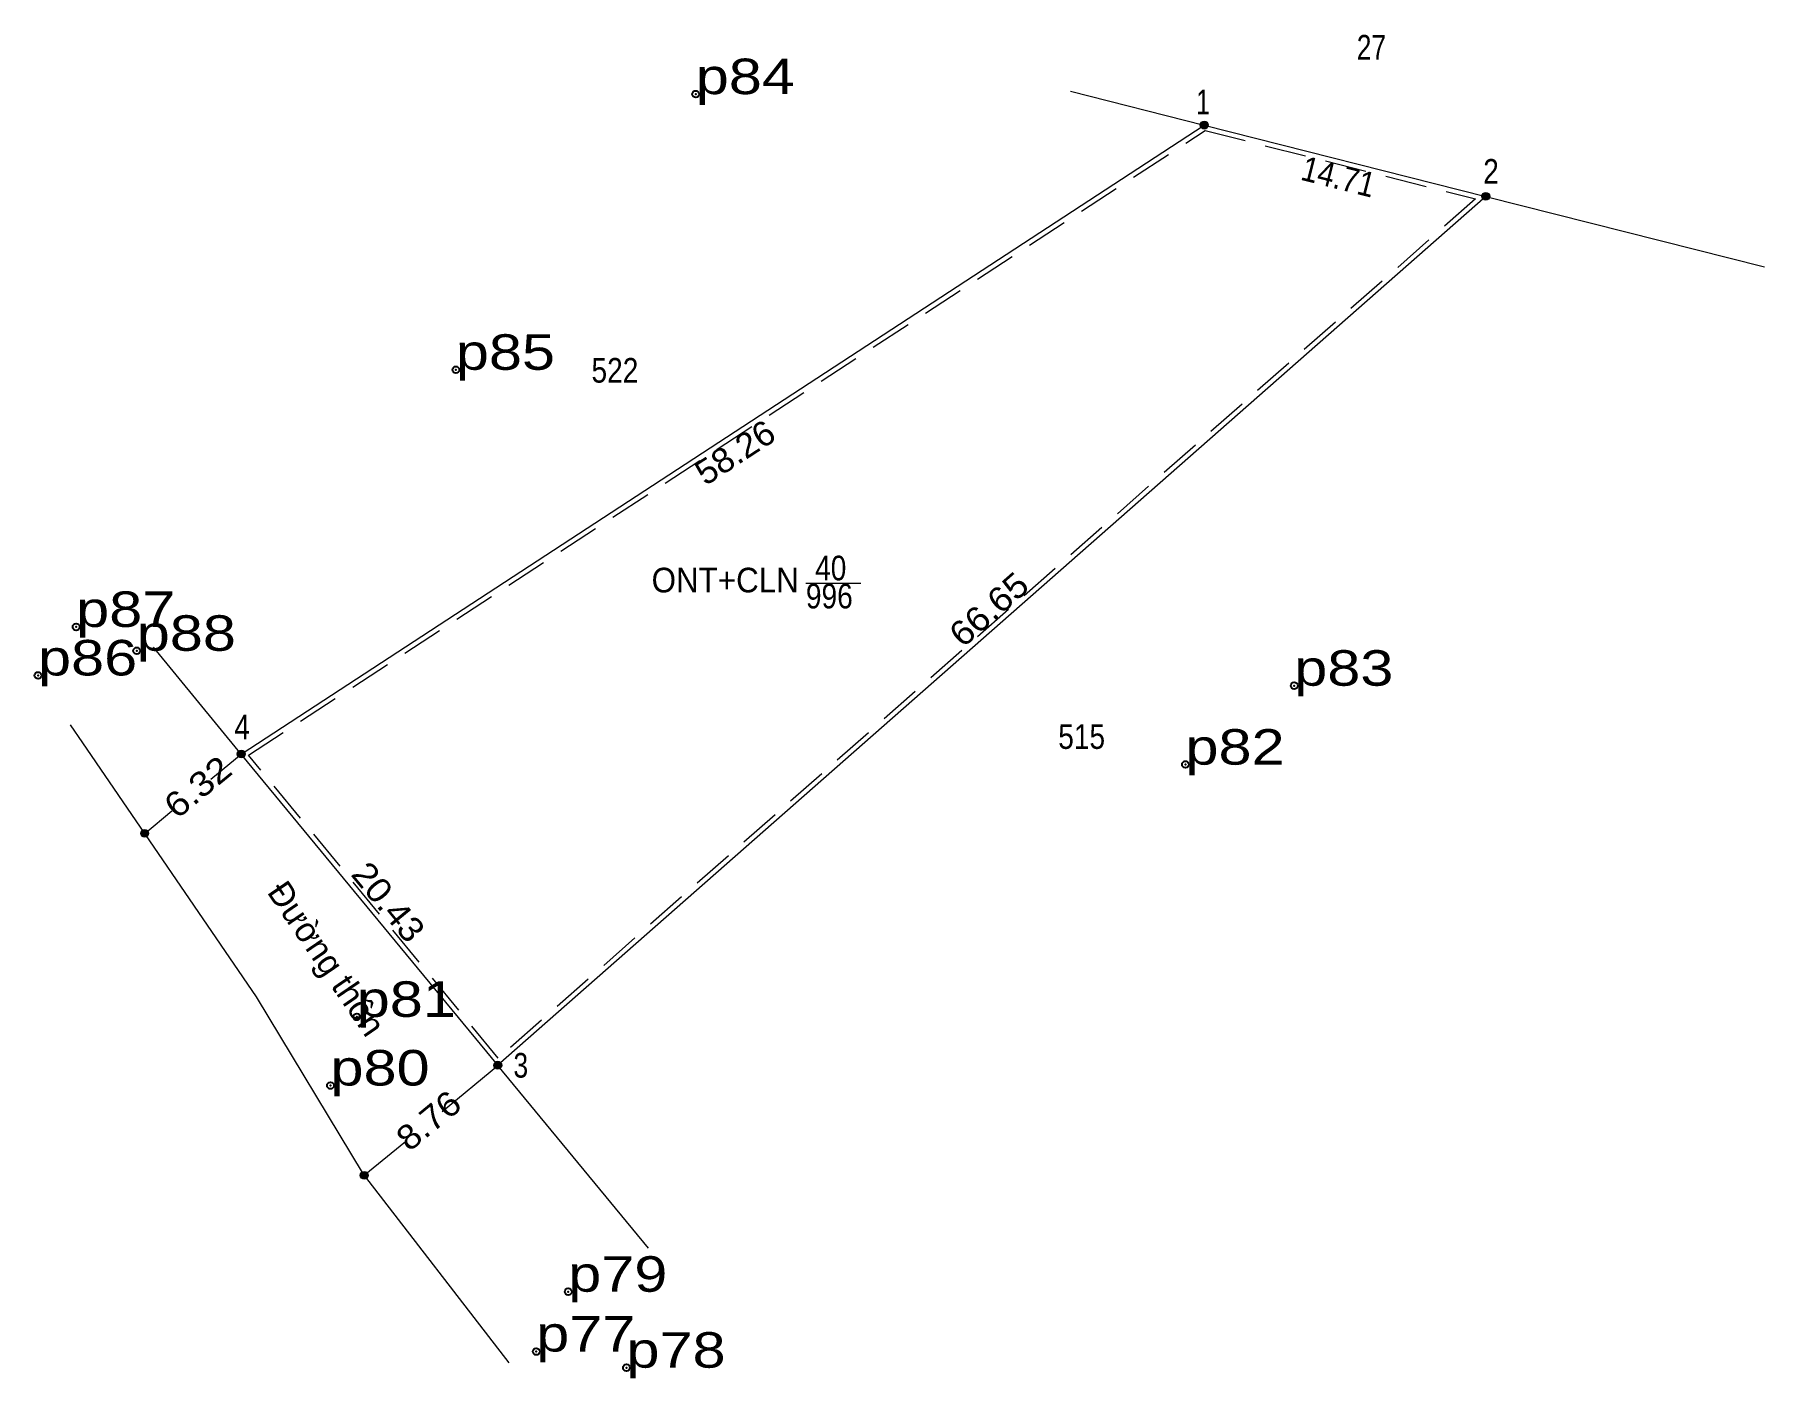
# Model space of a CAD drawing. Header units: metres. Extents: x 542385 to 543085, y 1835706 to 1836103.
# Drawn here: x 542997.6 to 543085.2, y 1835824.2 to 1835892.3 of the extents above; entities that cross this region are included whole.
import ezdxf
from ezdxf.enums import TextEntityAlignment as Align

# ---------------------------------------------------------------- set-up
doc = ezdxf.new("R2010")
doc.units = ezdxf.units.M
doc.header["$LTSCALE"] = 0.7
doc.header["$PDMODE"] = 32
doc.header["$PDSIZE"] = 0.35
doc.linetypes.add('MEDIUM_DASHED', pattern=[4.5, 3, -1.5])
doc.linetypes.add('SHORT_DASHED', pattern=[2.7, 1.5, -1.2])
for name, color, linetype, lineweight in [('1', 7, 'SHORT_DASHED', 13), ('10', 7, 'Continuous', 13), ('13', 7, 'Continuous', 13), ('22', 7, 'Continuous', 13), ('63', 7, 'Continuous', 13)]:
    doc.layers.add(name, color=color, linetype=linetype, lineweight=lineweight)
doc.layers.add('12', color=7, linetype='Continuous')
doc.layers.add('7', color=7, linetype='Continuous')

msp = doc.modelspace()

# ---------------------------------------------------------------- texts
at = {"layer": '10', "width": 0.8}
msp.add_text('27', height=1.25, dxfattribs=at).set_placement((543065.26, 1835891.07), align=Align.CENTER)
at = {"layer": '10'}
msp.add_text('Đường thôn', height=1.25, rotation=304.312, dxfattribs=at).set_placement((543011.828, 1835845.1623), align=Align.CENTER)
at = {"layer": '12', "width": 1.25}
for s, p in [('p84', (543031.04, 1835889.32)), ('p85', (543018.89, 1835875.35)), ('p87', (542999.66, 1835862.32)), ('p88', (543002.73, 1835861.11)), ('p86', (542997.73, 1835859.86)), ('p83', (543061.35, 1835859.34)), ('p82', (543055.84, 1835855.34)), ('p81', (543013.87, 1835842.56)), ('p80', (543012.54, 1835839.08)), ('p79', (543024.58, 1835828.63)), ('p77', (543022.96, 1835825.6)), ('p78', (543027.53, 1835824.78))]:
    msp.add_text(s, height=1.8, dxfattribs=at).set_placement(p)
at = {"layer": '13', "width": 0.85}
for s, p in [('522', (543026.945, 1835874.7)), ('40', (543037.875, 1835864.68)), ('996', (543037.805, 1835863.26)), ('515 ', (543050.78, 1835856.14))]:
    msp.add_text(s, height=1.25, dxfattribs=at).set_placement(p, align=Align.CENTER)
at = {"layer": '13', "width": 0.95}
msp.add_text('ONT+CLN', height=1.25, dxfattribs=at).set_placement((543036.26, 1835864.07), align=Align.RIGHT)
at = {"layer": '13'}
for s, rotation, width, p in [('6.32', 39.411, 1.15, (543006.2132, 1835853.7288)), ('8.76', 39.487, 1.1, (543017.9076, 1835836.8275))]:
    msp.add_text(s, height=1.25, rotation=rotation, dxfattribs=dict(at, width=width)).set_placement(p, align=Align.CENTER)
at = {"layer": '63'}
for s, width, p in [(' 1', 0.75, (543057.08, 1835888.3)), (' 2', 0.85, (543071.71, 1835884.78)), (' 4', 0.85, (543008.46, 1835856.63)), (' 3', 0.8, (543022.55, 1835839.48))]:
    msp.add_text(s, height=1.25, dxfattribs=dict(at, width=width)).set_placement(p, align=Align.RIGHT)
for s, rotation, width, p in [('14.71', 345.794, 0.9, (543063.4366, 1835884.5325)), ('58.26', 33.164, 1.05, (543033.3681, 1835870.6442)), ('66.65', 41.344, 1.1, (543046.2972, 1835862.7461)), ('20.43', 309.479, 1.1, (543014.9901, 1835847.9874))]:
    msp.add_text(s, height=1.25, rotation=rotation, dxfattribs=dict(at, width=width)).set_placement(p, align=Align.CENTER)

# ---------------------------------------------------------------- hatches: boundary and pattern name
at = {"layer": '63'}
for points in [[(543056.99, 1835887.75, 1), (543056.59, 1835887.75, 1)], [(543071.25, 1835884.14, 1), (543070.85, 1835884.14, 1)], [(543008.22, 1835855.88, 1), (543007.82, 1835855.88, 1)], [(543003.33, 1835851.86, 1), (543002.93, 1835851.86, 1)], [(543021.21, 1835840.11, 1), (543020.81, 1835840.11, 1)], [(543014.45, 1835834.53, 1), (543014.05, 1835834.53, 1)]]:
    msp.add_hatch(color=256, dxfattribs=at).paths.add_polyline_path(points)

# ---------------------------------------------------------------- linework, layer by layer
at = {"layer": '1', "linetype": 'MEDIUM_DASHED'}
msp.add_lwpolyline([(543056.83, 1835887.48), (543070.53, 1835884.01), (543021.04, 1835840.47), (543008.39, 1835855.82)], close=True, dxfattribs=at)
at = {"layer": '10'}
for p, q in [((543008.02, 1835855.88), (543003.57, 1835861.29)), ((543006.48, 1835854.61), (543008.02, 1835855.88)), ((543003.13, 1835851.86), (543004.5, 1835853)), ((543018.19, 1835837.77), (543021.01, 1835840.1)), ((543028.64, 1835830.84), (543021.01, 1835840.1)), ((543014.25, 1835834.53), (543016.34, 1835836.25))]:
    msp.add_line(p, q, dxfattribs=at)
for points in [[(543050.01, 1835889.47), (543056.79, 1835887.75), (543071.05, 1835884.14), (543085.16, 1835880.57)], [(543071.05, 1835884.14), (543021.01, 1835840.11), (543008.02, 1835855.88), (543056.79, 1835887.75)]]:
    msp.add_lwpolyline(points, dxfattribs=at)
at = {"layer": '13'}
msp.add_line((543036.62, 1835864.54), (543039.4, 1835864.54), dxfattribs=at)
at = {"layer": '22'}
for p, q in [((543000, 1835856.45), (542999.38, 1835857.36)), ((543021.59, 1835825.02), (543014.21, 1835834.59))]:
    msp.add_line(p, q, dxfattribs=at)
msp.add_lwpolyline([(543014.21, 1835834.59), (543008.79, 1835843.57), (543000, 1835856.45)], dxfattribs=at)
at = {"layer": '63'}
for centre in [(543056.79, 1835887.75), (543071.05, 1835884.14), (543008.02, 1835855.88), (543003.13, 1835851.86), (543021.01, 1835840.11), (543014.25, 1835834.53)]:
    msp.add_circle(centre, 0.2, dxfattribs=at)
at = {"layer": '7'}
for p in [(543031.04, 1835889.32), (543018.89, 1835875.35), (542999.66, 1835862.32), (543002.73, 1835861.11), (542997.73, 1835859.86), (543061.35, 1835859.34), (543055.84, 1835855.35), (543013.87, 1835842.56), (543012.54, 1835839.08), (543024.58, 1835828.63), (543022.96, 1835825.6), (543027.53, 1835824.78)]:
    msp.add_point(p, dxfattribs=at)

msp.set_redraw_order([(e.dxf.handle, doc.entitydb.next_handle()) for e in msp.query("TEXT MTEXT ATTDEF DIMENSION ARC_DIMENSION")])  # texts and dimensions are drawn at this point

doc.saveas('drawing.dxf')
